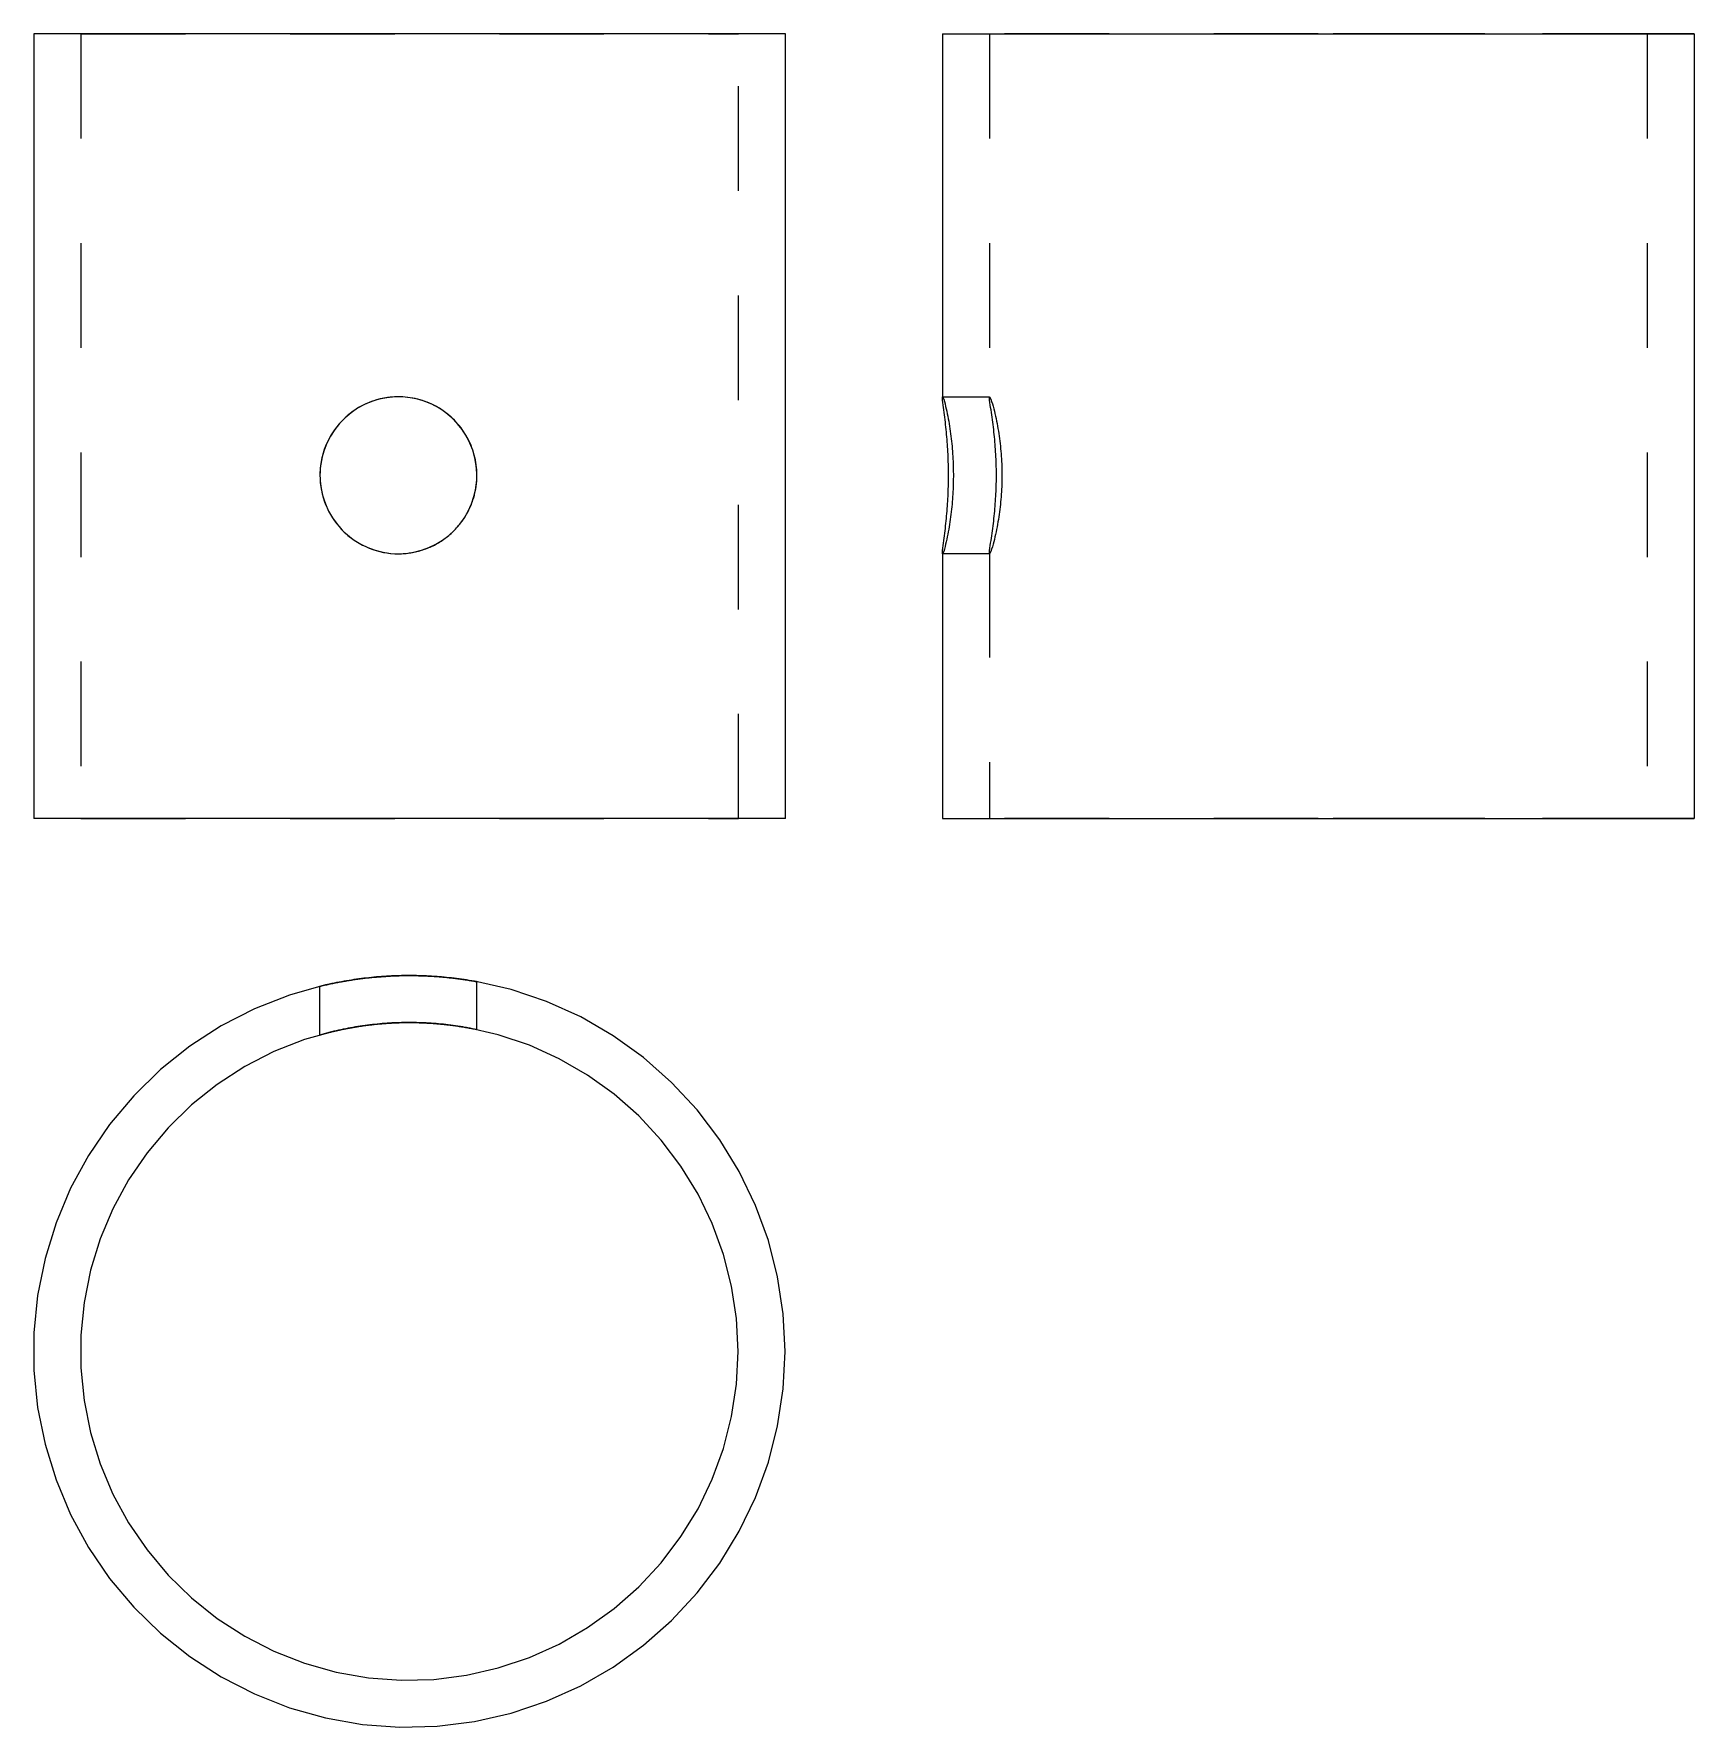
# Model space of a CAD drawing. Extents: x 0 to 1.59, y 0 to 1.62.
import ezdxf

# ---------------------------------------------------------------- set-up
doc = ezdxf.new("R2010")
doc.units = 0
doc.linetypes.add('HIDDEN', pattern=[0.037501, 0.025013, -0.012488])
for name, color, linetype in [('FRONT', 7, 'CONTINUOUS'), ('FRONT_HID', 7, 'HIDDEN'), ('LEFT', 7, 'CONTINUOUS'), ('LEFT_HID', 7, 'HIDDEN'), ('TOP', 7, 'CONTINUOUS'), ('TOP_HID', 7, 'HIDDEN')]:
    doc.layers.add(name, color=color, linetype=linetype)

msp = doc.modelspace()

# ---------------------------------------------------------------- linework, layer by layer
at = {"layer": 'FRONT'}
for p, q in [((0.718421, 1.618309), (0, 1.618309)), ((0, 1.618309), (0, 0.868309)), ((0.718421, 0.868309), (0.718421, 1.618309)), ((0.315896, 1.264007), (0.30933, 1.260431)), ((0.322786, 1.266911), (0.315896, 1.264007)), ((0.329931, 1.269115), (0.322786, 1.266911)), ((0.337259, 1.270597), (0.329931, 1.269115)), ((0.344699, 1.271341), (0.337259, 1.270597)), ((0.338037, 1.27071), (0.3379, 1.27069)), ((0.352176, 1.271341), (0.344699, 1.271341)), ((0.359616, 1.270597), (0.352176, 1.271341)), ((0.366944, 1.269115), (0.359616, 1.270597)), ((0.374089, 1.266911), (0.366944, 1.269115)), ((0.380979, 1.264007), (0.374089, 1.266911)), ((0.387545, 1.260431), (0.380979, 1.264007)), ((0.297425, 1.251413), (0.292204, 1.246061)), ((0.303152, 1.256219), (0.297425, 1.251413)), ((0.30933, 1.260431), (0.303152, 1.256219)), ((0.393723, 1.256219), (0.387545, 1.260431)), ((0.39945, 1.251413), (0.393723, 1.256219)), ((0.404671, 1.246061), (0.39945, 1.251413)), ((0.283486, 1.233934), (0.280075, 1.227281)), ((0.287542, 1.240215), (0.283486, 1.233934)), ((0.292204, 1.246061), (0.287542, 1.240215)), ((0.409333, 1.240215), (0.404671, 1.246061)), ((0.413389, 1.233934), (0.409333, 1.240215)), ((0.4168, 1.227281), (0.413389, 1.233934)), ((0.277343, 1.220321), (0.275318, 1.213123)), ((0.280075, 1.227281), (0.277343, 1.220321)), ((0.419532, 1.220321), (0.4168, 1.227281)), ((0.421557, 1.213123), (0.419532, 1.220321)), ((0.27402, 1.20576), (0.273461, 1.198304)), ((0.273461, 1.198304), (0.273647, 1.19083)), ((0.275318, 1.213123), (0.27402, 1.20576)), ((0.422855, 1.20576), (0.421557, 1.213123)), ((0.423414, 1.198304), (0.422855, 1.20576)), ((0.423228, 1.19083), (0.423414, 1.198304)), ((0.273647, 1.19083), (0.274577, 1.183411)), ((0.274577, 1.183411), (0.276241, 1.176121)), ((0.420634, 1.176121), (0.422298, 1.183411)), ((0.422298, 1.183411), (0.423228, 1.19083)), ((0.276241, 1.176121), (0.278622, 1.169034)), ((0.278622, 1.169034), (0.281697, 1.162219)), ((0.415178, 1.162219), (0.418253, 1.169034)), ((0.41635, 1.164609), (0.416969, 1.165965)), ((0.416969, 1.165965), (0.417561, 1.167333)), ((0.417561, 1.167333), (0.418126, 1.168712)), ((0.418126, 1.168712), (0.418663, 1.170102)), ((0.418253, 1.169034), (0.420634, 1.176121)), ((0.418663, 1.170102), (0.419172, 1.171502)), ((0.419172, 1.171502), (0.419653, 1.172912)), ((0.281697, 1.162219), (0.285436, 1.155743)), ((0.285436, 1.155743), (0.2898, 1.149673)), ((0.2898, 1.149673), (0.294747, 1.144067)), ((0.402128, 1.144067), (0.407075, 1.149673)), ((0.405968, 1.148317), (0.406913, 1.14947)), ((0.406913, 1.14947), (0.407834, 1.150641)), ((0.407075, 1.149673), (0.411439, 1.155743)), ((0.407834, 1.150641), (0.408732, 1.15183)), ((0.408732, 1.15183), (0.409607, 1.153037)), ((0.409607, 1.153037), (0.410457, 1.154261)), ((0.410457, 1.154261), (0.411282, 1.155501)), ((0.411282, 1.155501), (0.412083, 1.156758)), ((0.411439, 1.155743), (0.415178, 1.162219)), ((0.412083, 1.156758), (0.412859, 1.15803)), ((0.412859, 1.15803), (0.413609, 1.159318)), ((0.413609, 1.159318), (0.414334, 1.16062)), ((0.414334, 1.16062), (0.415032, 1.161936)), ((0.415032, 1.161936), (0.415705, 1.163266)), ((0.415705, 1.163266), (0.41635, 1.164609)), ((0.294747, 1.144067), (0.300228, 1.138981)), ((0.300228, 1.138981), (0.306189, 1.134467)), ((0.306189, 1.134467), (0.312568, 1.130568)), ((0.384307, 1.130568), (0.390686, 1.134467)), ((0.388044, 1.132745), (0.389302, 1.133545)), ((0.389302, 1.133545), (0.390543, 1.134369)), ((0.390543, 1.134369), (0.391768, 1.135218)), ((0.390686, 1.134467), (0.396647, 1.138981)), ((0.391768, 1.135218), (0.392976, 1.136091)), ((0.392976, 1.136091), (0.394166, 1.136988)), ((0.394166, 1.136988), (0.395338, 1.137908)), ((0.395338, 1.137908), (0.396492, 1.138851)), ((0.396492, 1.138851), (0.397626, 1.139818)), ((0.396647, 1.138981), (0.402128, 1.144067)), ((0.397626, 1.139818), (0.398741, 1.140806)), ((0.398741, 1.140806), (0.399837, 1.141816)), ((0.399837, 1.141816), (0.400912, 1.142848)), ((0.400912, 1.142848), (0.401966, 1.143902)), ((0.401966, 1.143902), (0.402999, 1.144975)), ((0.402999, 1.144975), (0.404011, 1.14607)), ((0.404011, 1.14607), (0.405001, 1.147184)), ((0.405001, 1.147184), (0.405968, 1.148317)), ((0.312568, 1.130568), (0.319305, 1.127324)), ((0.319305, 1.127324), (0.326331, 1.124766)), ((0.326331, 1.124766), (0.333577, 1.122921)), ((0.333577, 1.122921), (0.34097, 1.121807)), ((0.34097, 1.121807), (0.348438, 1.121434)), ((0.348438, 1.121434), (0.355905, 1.121807)), ((0.348438, 1.121434), (0.349928, 1.121449)), ((0.349928, 1.121449), (0.351417, 1.121494)), ((0.351417, 1.121494), (0.352906, 1.121568)), ((0.352906, 1.121568), (0.354392, 1.121671)), ((0.354392, 1.121671), (0.355876, 1.121804)), ((0.355876, 1.121804), (0.357358, 1.121967)), ((0.355905, 1.121807), (0.363298, 1.122921)), ((0.357358, 1.121967), (0.358835, 1.122159)), ((0.358835, 1.122159), (0.360309, 1.12238)), ((0.360309, 1.12238), (0.361778, 1.12263)), ((0.361778, 1.12263), (0.363242, 1.12291)), ((0.363242, 1.12291), (0.3647, 1.123219)), ((0.363298, 1.122921), (0.370544, 1.124766)), ((0.3647, 1.123219), (0.366151, 1.123556)), ((0.366151, 1.123556), (0.367596, 1.123923)), ((0.367596, 1.123923), (0.369033, 1.124318)), ((0.369033, 1.124318), (0.370461, 1.124741)), ((0.370461, 1.124741), (0.371881, 1.125193)), ((0.370544, 1.124766), (0.37757, 1.127324)), ((0.371881, 1.125193), (0.373292, 1.125673)), ((0.373292, 1.125673), (0.374693, 1.12618)), ((0.374693, 1.12618), (0.376084, 1.126716)), ((0.376084, 1.126716), (0.377464, 1.127279)), ((0.377464, 1.127279), (0.378832, 1.127869)), ((0.37757, 1.127324), (0.384307, 1.130568)), ((0.378832, 1.127869), (0.380188, 1.128487)), ((0.380188, 1.128487), (0.381532, 1.129131)), ((0.381532, 1.129131), (0.382863, 1.129802)), ((0.382863, 1.129802), (0.38418, 1.130499)), ((0.38418, 1.130499), (0.385483, 1.131222)), ((0.385483, 1.131222), (0.386771, 1.131971)), ((0.386771, 1.131971), (0.388044, 1.132745)), ((0.718421, 0.868309), (0, 0.868309))]:
    msp.add_line(p, q, dxfattribs=at)
at = {"layer": 'FRONT_HID', "linetype": 'HIDDEN'}
for p, q in [((0.67352, 1.618309), (0.044901, 1.618309)), ((0.044901, 1.618309), (0.67352, 1.618309)), ((0.044901, 1.618309), (0.044901, 0.868309)), ((0.67352, 0.868309), (0.67352, 1.618309)), ((0.314179, 1.263153), (0.311042, 1.261446)), ((0.317395, 1.264708), (0.314179, 1.263153)), ((0.320681, 1.266109), (0.317395, 1.264708)), ((0.324029, 1.267352), (0.320681, 1.266109)), ((0.327433, 1.268433), (0.324029, 1.267352)), ((0.330885, 1.269352), (0.327433, 1.268433)), ((0.334377, 1.270105), (0.330885, 1.269352)), ((0.3379, 1.27069), (0.334377, 1.270105)), ((0.340435, 1.271006), (0.338037, 1.27071)), ((0.34284, 1.271225), (0.340435, 1.271006)), ((0.345251, 1.271367), (0.34284, 1.271225)), ((0.347665, 1.27143), (0.345251, 1.271367)), ((0.350081, 1.271416), (0.347665, 1.27143)), ((0.352494, 1.271325), (0.350081, 1.271416)), ((0.354903, 1.271155), (0.352494, 1.271325)), ((0.357306, 1.270908), (0.354903, 1.271155)), ((0.3597, 1.270584), (0.357306, 1.270908)), ((0.362081, 1.270183), (0.3597, 1.270584)), ((0.364449, 1.269705), (0.362081, 1.270183)), ((0.3668, 1.269152), (0.364449, 1.269705)), ((0.369132, 1.268523), (0.3668, 1.269152)), ((0.371442, 1.267819), (0.369132, 1.268523)), ((0.373729, 1.267041), (0.371442, 1.267819)), ((0.375989, 1.26619), (0.373729, 1.267041)), ((0.378221, 1.265267), (0.375989, 1.26619)), ((0.380422, 1.264272), (0.378221, 1.265267)), ((0.38259, 1.263207), (0.380422, 1.264272)), ((0.384722, 1.262073), (0.38259, 1.263207)), ((0.294231, 1.248268), (0.291825, 1.245628)), ((0.296761, 1.25079), (0.294231, 1.248268)), ((0.299407, 1.253189), (0.296761, 1.25079)), ((0.302165, 1.255459), (0.299407, 1.253189)), ((0.305028, 1.257595), (0.302165, 1.255459)), ((0.307989, 1.259592), (0.305028, 1.257595)), ((0.311042, 1.261446), (0.307989, 1.259592)), ((0.386817, 1.260871), (0.384722, 1.262073)), ((0.388872, 1.259601), (0.386817, 1.260871)), ((0.390885, 1.258267), (0.388872, 1.259601)), ((0.392854, 1.256868), (0.390885, 1.258267)), ((0.394777, 1.255406), (0.392854, 1.256868)), ((0.396651, 1.253884), (0.394777, 1.255406)), ((0.398476, 1.252301), (0.396651, 1.253884)), ((0.400249, 1.250661), (0.398476, 1.252301)), ((0.401968, 1.248965), (0.400249, 1.250661)), ((0.403632, 1.247214), (0.401968, 1.248965)), ((0.405239, 1.24541), (0.403632, 1.247214)), ((0.281818, 1.230885), (0.280253, 1.227674)), ((0.283534, 1.234018), (0.281818, 1.230885)), ((0.285397, 1.237065), (0.283534, 1.234018)), ((0.287403, 1.240021), (0.285397, 1.237065)), ((0.289547, 1.242877), (0.287403, 1.240021)), ((0.291825, 1.245628), (0.289547, 1.242877)), ((0.406786, 1.243556), (0.405239, 1.24541)), ((0.408273, 1.241653), (0.406786, 1.243556)), ((0.409698, 1.239703), (0.408273, 1.241653)), ((0.41106, 1.237708), (0.409698, 1.239703)), ((0.412356, 1.23567), (0.41106, 1.237708)), ((0.413586, 1.233591), (0.412356, 1.23567)), ((0.414749, 1.231474), (0.413586, 1.233591)), ((0.415843, 1.229321), (0.414749, 1.231474)), ((0.275571, 1.214197), (0.274808, 1.210708)), ((0.2765, 1.217646), (0.275571, 1.214197)), ((0.277591, 1.221047), (0.2765, 1.217646)), ((0.278843, 1.224392), (0.277591, 1.221047)), ((0.280253, 1.227674), (0.278843, 1.224392)), ((0.416867, 1.227133), (0.415843, 1.229321)), ((0.41782, 1.224914), (0.416867, 1.227133)), ((0.418701, 1.222665), (0.41782, 1.224914)), ((0.419509, 1.220389), (0.418701, 1.222665)), ((0.420244, 1.218088), (0.419509, 1.220389)), ((0.420904, 1.215765), (0.420244, 1.218088)), ((0.421488, 1.213422), (0.420904, 1.215765)), ((0.273526, 1.200077), (0.273438, 1.196507)), ((0.273784, 1.20364), (0.273526, 1.200077)), ((0.274212, 1.207186), (0.273784, 1.20364)), ((0.274808, 1.210708), (0.274212, 1.207186)), ((0.421998, 1.21106), (0.421488, 1.213422)), ((0.42243, 1.208684), (0.421998, 1.21106)), ((0.422786, 1.206295), (0.42243, 1.208684)), ((0.423065, 1.203896), (0.422786, 1.206295)), ((0.423267, 1.201489), (0.423065, 1.203896)), ((0.423391, 1.199077), (0.423267, 1.201489)), ((0.423437, 1.196663), (0.423391, 1.199077)), ((0.273438, 1.196507), (0.273519, 1.192936)), ((0.273519, 1.192936), (0.273771, 1.189373)), ((0.273771, 1.189373), (0.274192, 1.185826)), ((0.274192, 1.185826), (0.274781, 1.182303)), ((0.274781, 1.182303), (0.275537, 1.178812)), ((0.42159, 1.179892), (0.422085, 1.182256)), ((0.422085, 1.182256), (0.422503, 1.184635)), ((0.422503, 1.184635), (0.422845, 1.187026)), ((0.422845, 1.187026), (0.423109, 1.189427)), ((0.423109, 1.189427), (0.423296, 1.191835)), ((0.423296, 1.191835), (0.423406, 1.194247)), ((0.423406, 1.194247), (0.423437, 1.196663)), ((0.275537, 1.178812), (0.276459, 1.175361)), ((0.276459, 1.175361), (0.277544, 1.171958)), ((0.277544, 1.171958), (0.27879, 1.16861)), ((0.27879, 1.16861), (0.280193, 1.165326)), ((0.280193, 1.165326), (0.281752, 1.162112)), ((0.419653, 1.172912), (0.420374, 1.175218)), ((0.420374, 1.175218), (0.42102, 1.177545)), ((0.42102, 1.177545), (0.42159, 1.179892)), ((0.281752, 1.162112), (0.283462, 1.158976)), ((0.283462, 1.158976), (0.285319, 1.155925)), ((0.285319, 1.155925), (0.287319, 1.152966)), ((0.287319, 1.152966), (0.289458, 1.150105)), ((0.289458, 1.150105), (0.291731, 1.14735)), ((0.291731, 1.14735), (0.294132, 1.144705)), ((0.294132, 1.144705), (0.296656, 1.142179)), ((0.296656, 1.142179), (0.299298, 1.139775)), ((0.299298, 1.139775), (0.302052, 1.137499)), ((0.302052, 1.137499), (0.30491, 1.135358)), ((0.30491, 1.135358), (0.307867, 1.133355)), ((0.307867, 1.133355), (0.310917, 1.131495)), ((0.310917, 1.131495), (0.314051, 1.129782)), ((0.314051, 1.129782), (0.317263, 1.12822)), ((0.317263, 1.12822), (0.320547, 1.126813)), ((0.320547, 1.126813), (0.323893, 1.125564)), ((0.323893, 1.125564), (0.327295, 1.124476)), ((0.327295, 1.124476), (0.330745, 1.123551)), ((0.330745, 1.123551), (0.334235, 1.122791)), ((0.334235, 1.122791), (0.337757, 1.122199)), ((0.337757, 1.122199), (0.341304, 1.121774)), ((0.341304, 1.121774), (0.344867, 1.121519)), ((0.344867, 1.121519), (0.348438, 1.121434)), ((0.67352, 0.868309), (0.044901, 0.868309)), ((0.044901, 0.868309), (0.67352, 0.868309))]:
    msp.add_line(p, q, dxfattribs=at)
at = {"layer": 'LEFT'}
for p, q in [((0.868421, 1.618309), (1.586842, 1.618309)), ((0.868421, 1.618309), (0.868421, 1.270657)), ((1.586842, 1.618309), (1.586842, 0.868309)), ((0.868421, 1.270657), (0.868583, 1.271434)), ((0.86858, 1.268297), (0.868421, 1.270657)), ((0.868842, 1.265947), (0.86858, 1.268297)), ((0.868583, 1.271434), (0.869567, 1.269268)), ((0.869133, 1.263599), (0.868842, 1.265947)), ((0.869434, 1.261253), (0.869133, 1.263599)), ((0.869567, 1.269268), (0.87026, 1.266955)), ((0.87026, 1.266955), (0.870885, 1.264623)), ((0.870885, 1.264623), (0.871467, 1.26228)), ((0.869738, 1.258908), (0.869434, 1.261253)), ((0.870039, 1.256562), (0.869738, 1.258908)), ((0.870336, 1.254215), (0.870039, 1.256562)), ((0.870627, 1.251868), (0.870336, 1.254215)), ((0.870909, 1.249519), (0.870627, 1.251868)), ((0.871183, 1.24717), (0.870909, 1.249519)), ((0.871448, 1.244819), (0.871183, 1.24717)), ((0.871467, 1.26228), (0.872016, 1.259929)), ((0.872016, 1.259929), (0.872536, 1.257571)), ((0.872536, 1.257571), (0.873031, 1.255208)), ((0.873031, 1.255208), (0.873502, 1.25284)), ((0.873502, 1.25284), (0.873951, 1.250467)), ((0.873951, 1.250467), (0.874378, 1.248091)), ((0.874378, 1.248091), (0.874784, 1.245711)), ((0.871702, 1.242468), (0.871448, 1.244819)), ((0.871945, 1.240115), (0.871702, 1.242468)), ((0.872178, 1.237761), (0.871945, 1.240115)), ((0.872398, 1.235406), (0.872178, 1.237761)), ((0.872607, 1.23305), (0.872398, 1.235406)), ((0.872804, 1.230693), (0.872607, 1.23305)), ((0.872989, 1.228335), (0.872804, 1.230693)), ((0.874784, 1.245711), (0.87517, 1.243328)), ((0.87517, 1.243328), (0.875536, 1.240941)), ((0.875536, 1.240941), (0.875882, 1.238551)), ((0.875882, 1.238551), (0.876208, 1.236159)), ((0.876208, 1.236159), (0.876515, 1.233764)), ((0.876515, 1.233764), (0.876802, 1.231367)), ((0.876802, 1.231367), (0.87707, 1.228967)), ((0.873161, 1.225976), (0.872989, 1.228335)), ((0.873321, 1.223616), (0.873161, 1.225976)), ((0.873468, 1.221255), (0.873321, 1.223616)), ((0.873601, 1.218894), (0.873468, 1.221255)), ((0.873722, 1.216532), (0.873601, 1.218894)), ((0.87383, 1.214169), (0.873722, 1.216532)), ((0.873924, 1.211805), (0.87383, 1.214169)), ((0.87707, 1.228967), (0.877319, 1.226566)), ((0.877319, 1.226566), (0.877548, 1.224162)), ((0.877548, 1.224162), (0.877758, 1.221757)), ((0.877758, 1.221757), (0.877949, 1.21935)), ((0.877949, 1.21935), (0.878121, 1.216942)), ((0.878121, 1.216942), (0.878274, 1.214532)), ((0.878274, 1.214532), (0.878408, 1.212121)), ((0.874005, 1.209441), (0.873924, 1.211805)), ((0.874073, 1.207077), (0.874005, 1.209441)), ((0.874127, 1.204712), (0.874073, 1.207077)), ((0.874167, 1.202347), (0.874127, 1.204712)), ((0.874194, 1.199982), (0.874167, 1.202347)), ((0.874208, 1.197617), (0.874194, 1.199982)), ((0.874208, 1.195252), (0.874208, 1.197617)), ((0.878408, 1.212121), (0.878523, 1.20971)), ((0.878523, 1.20971), (0.878618, 1.207297)), ((0.878618, 1.207297), (0.878695, 1.204884)), ((0.878695, 1.204884), (0.878752, 1.20247)), ((0.878752, 1.20247), (0.87879, 1.200056)), ((0.87879, 1.200056), (0.878809, 1.197642)), ((0.878809, 1.197642), (0.878809, 1.195227)), ((0.873924, 1.181063), (0.874005, 1.183427)), ((0.874005, 1.183427), (0.874073, 1.185792)), ((0.874073, 1.185792), (0.874127, 1.188156)), ((0.874127, 1.188156), (0.874167, 1.190521)), ((0.874167, 1.190521), (0.874194, 1.192886)), ((0.874194, 1.192886), (0.874208, 1.195252)), ((0.878523, 1.183159), (0.878408, 1.180747)), ((0.878618, 1.185572), (0.878523, 1.183159)), ((0.878695, 1.187985), (0.878618, 1.185572)), ((0.878752, 1.190399), (0.878695, 1.187985)), ((0.87879, 1.192813), (0.878752, 1.190399)), ((0.878809, 1.195227), (0.87879, 1.192813)), ((0.872989, 1.164534), (0.873161, 1.166893)), ((0.873161, 1.166893), (0.873321, 1.169253)), ((0.873321, 1.169253), (0.873468, 1.171613)), ((0.873468, 1.171613), (0.873601, 1.173975)), ((0.873601, 1.173975), (0.873722, 1.176337)), ((0.873722, 1.176337), (0.87383, 1.1787)), ((0.87383, 1.1787), (0.873924, 1.181063)), ((0.877319, 1.166303), (0.87707, 1.163901)), ((0.877548, 1.168707), (0.877319, 1.166303)), ((0.877758, 1.171112), (0.877548, 1.168707)), ((0.877949, 1.173519), (0.877758, 1.171112)), ((0.878121, 1.175927), (0.877949, 1.173519)), ((0.878274, 1.178337), (0.878121, 1.175927)), ((0.878408, 1.180747), (0.878274, 1.178337)), ((0.871448, 1.148049), (0.871702, 1.150401)), ((0.871702, 1.150401), (0.871945, 1.152754)), ((0.871945, 1.152754), (0.872178, 1.155108)), ((0.872178, 1.155108), (0.872398, 1.157463)), ((0.872398, 1.157463), (0.872607, 1.159819)), ((0.872607, 1.159819), (0.872804, 1.162176)), ((0.872804, 1.162176), (0.872989, 1.164534)), ((0.87517, 1.149541), (0.874784, 1.147158)), ((0.875536, 1.151928), (0.87517, 1.149541)), ((0.875882, 1.154317), (0.875536, 1.151928)), ((0.876208, 1.15671), (0.875882, 1.154317)), ((0.876515, 1.159105), (0.876208, 1.15671)), ((0.876802, 1.161502), (0.876515, 1.159105)), ((0.87707, 1.163901), (0.876802, 1.161502)), ((0.869434, 1.131615), (0.869738, 1.133961)), ((0.869738, 1.133961), (0.870039, 1.136307)), ((0.870039, 1.136307), (0.870336, 1.138654)), ((0.870336, 1.138654), (0.870627, 1.141001)), ((0.870627, 1.141001), (0.870909, 1.143349)), ((0.870909, 1.143349), (0.871183, 1.145699)), ((0.871183, 1.145699), (0.871448, 1.148049)), ((0.872016, 1.13294), (0.871467, 1.130589)), ((0.872536, 1.135298), (0.872016, 1.13294)), ((0.873031, 1.137661), (0.872536, 1.135298)), ((0.873502, 1.140029), (0.873031, 1.137661)), ((0.873951, 1.142401), (0.873502, 1.140029)), ((0.874378, 1.144778), (0.873951, 1.142401)), ((0.874784, 1.147158), (0.874378, 1.144778)), ((0.868421, 1.122212), (0.86858, 1.124571)), ((0.868583, 1.121434), (0.868421, 1.122212)), ((0.868421, 1.122212), (0.868421, 0.868309)), ((0.86858, 1.124571), (0.868842, 1.126922)), ((0.869567, 1.123601), (0.868583, 1.121434)), ((0.868842, 1.126922), (0.869133, 1.129269)), ((0.869133, 1.129269), (0.869434, 1.131615)), ((0.87026, 1.125913), (0.869567, 1.123601)), ((0.870885, 1.128246), (0.87026, 1.125913)), ((0.871467, 1.130589), (0.870885, 1.128246)), ((0.868421, 0.868309), (1.586842, 0.868309))]:
    msp.add_line(p, q, dxfattribs=at)
at = {"layer": 'LEFT_HID', "linetype": 'HIDDEN'}
for p, q in [((1.227632, 1.618309), (0.868421, 1.618309)), ((1.227632, 1.618309), (0.913322, 1.618309)), ((0.913322, 1.618309), (1.541941, 1.618309)), ((0.913322, 1.618309), (0.913322, 1.270657)), ((1.586842, 1.618309), (1.227632, 1.618309)), ((1.541941, 1.618309), (1.227632, 1.618309)), ((1.541941, 1.618309), (1.541941, 0.868309)), ((0.868583, 1.271434), (0.913507, 1.271434)), ((0.913322, 1.270657), (0.913507, 1.271434)), ((0.913504, 1.268297), (0.913322, 1.270657)), ((0.913804, 1.265947), (0.913504, 1.268297)), ((0.913507, 1.271434), (0.914613, 1.269321)), ((0.914136, 1.263603), (0.913804, 1.265947)), ((0.914479, 1.26126), (0.914136, 1.263603)), ((0.914613, 1.269321), (0.915402, 1.267028)), ((0.915402, 1.267028), (0.916116, 1.264711)), ((0.916116, 1.264711), (0.916781, 1.26238)), ((0.916781, 1.26238), (0.917409, 1.260038)), ((0.914826, 1.258917), (0.914479, 1.26126)), ((0.915171, 1.256574), (0.914826, 1.258917)), ((0.915511, 1.254231), (0.915171, 1.256574)), ((0.915843, 1.251886), (0.915511, 1.254231)), ((0.916166, 1.24954), (0.915843, 1.251886)), ((0.91648, 1.247193), (0.916166, 1.24954)), ((0.916783, 1.244844), (0.91648, 1.247193)), ((0.917409, 1.260038), (0.918005, 1.257688)), ((0.918005, 1.257688), (0.918573, 1.255331)), ((0.918573, 1.255331), (0.919114, 1.252967)), ((0.919114, 1.252967), (0.91963, 1.250598)), ((0.91963, 1.250598), (0.920121, 1.248224)), ((0.920121, 1.248224), (0.920589, 1.245845)), ((0.917074, 1.242494), (0.916783, 1.244844)), ((0.917353, 1.240142), (0.917074, 1.242494)), ((0.917619, 1.237789), (0.917353, 1.240142)), ((0.917873, 1.235435), (0.917619, 1.237789)), ((0.918113, 1.233079), (0.917873, 1.235435)), ((0.918339, 1.230722), (0.918113, 1.233079)), ((0.918551, 1.228363), (0.918339, 1.230722)), ((0.920589, 1.245845), (0.921034, 1.243462)), ((0.921034, 1.243462), (0.921456, 1.241074)), ((0.921456, 1.241074), (0.921856, 1.238683)), ((0.921856, 1.238683), (0.922233, 1.236288)), ((0.922233, 1.236288), (0.922587, 1.233889)), ((0.922587, 1.233889), (0.92292, 1.231487)), ((0.92292, 1.231487), (0.92323, 1.229083)), ((0.918749, 1.226003), (0.918551, 1.228363)), ((0.918932, 1.223642), (0.918749, 1.226003)), ((0.919101, 1.22128), (0.918932, 1.223642)), ((0.919255, 1.218917), (0.919101, 1.22128)), ((0.919394, 1.216553), (0.919255, 1.218917)), ((0.919517, 1.214188), (0.919394, 1.216553)), ((0.919626, 1.211822), (0.919517, 1.214188)), ((0.92323, 1.229083), (0.923518, 1.226675)), ((0.923518, 1.226675), (0.923784, 1.224265)), ((0.923784, 1.224265), (0.924028, 1.221853)), ((0.924028, 1.221853), (0.92425, 1.219439)), ((0.92425, 1.219439), (0.92445, 1.217022)), ((0.92445, 1.217022), (0.924627, 1.214604)), ((0.924627, 1.214604), (0.924783, 1.212185)), ((0.919719, 1.209456), (0.919626, 1.211822)), ((0.919797, 1.207089), (0.919719, 1.209456)), ((0.919859, 1.204722), (0.919797, 1.207089)), ((0.919906, 1.202354), (0.919859, 1.204722)), ((0.919937, 1.199987), (0.919906, 1.202354)), ((0.919953, 1.197618), (0.919937, 1.199987)), ((0.919953, 1.19525), (0.919953, 1.197618)), ((0.924783, 1.212185), (0.924916, 1.209764)), ((0.924916, 1.209764), (0.925027, 1.207342)), ((0.925027, 1.207342), (0.925116, 1.204919)), ((0.925116, 1.204919), (0.925183, 1.202495)), ((0.925183, 1.202495), (0.925227, 1.200071)), ((0.925227, 1.200071), (0.925249, 1.197647)), ((0.925249, 1.197647), (0.925249, 1.195222)), ((0.919626, 1.181046), (0.919719, 1.183413)), ((0.919719, 1.183413), (0.919797, 1.185779)), ((0.919797, 1.185779), (0.919859, 1.188147)), ((0.919859, 1.188147), (0.919906, 1.190514)), ((0.919906, 1.190514), (0.919937, 1.192882)), ((0.919937, 1.192882), (0.919953, 1.19525)), ((0.924916, 1.183105), (0.924783, 1.180684)), ((0.925027, 1.185527), (0.924916, 1.183105)), ((0.925116, 1.18795), (0.925027, 1.185527)), ((0.925183, 1.190373), (0.925116, 1.18795)), ((0.925227, 1.192798), (0.925183, 1.190373)), ((0.925249, 1.195222), (0.925227, 1.192798)), ((0.918551, 1.164506), (0.918749, 1.166866)), ((0.918749, 1.166866), (0.918932, 1.169227)), ((0.918932, 1.169227), (0.919101, 1.171589)), ((0.919101, 1.171589), (0.919255, 1.173952)), ((0.919255, 1.173952), (0.919394, 1.176316)), ((0.919394, 1.176316), (0.919517, 1.178681)), ((0.919517, 1.178681), (0.919626, 1.181046)), ((0.923518, 1.166193), (0.92323, 1.163786)), ((0.923784, 1.168603), (0.923518, 1.166193)), ((0.924028, 1.171016), (0.923784, 1.168603)), ((0.92425, 1.17343), (0.924028, 1.171016)), ((0.92445, 1.175846), (0.92425, 1.17343)), ((0.924627, 1.178264), (0.92445, 1.175846)), ((0.924783, 1.180684), (0.924627, 1.178264)), ((0.916783, 1.148025), (0.917074, 1.150375)), ((0.917074, 1.150375), (0.917353, 1.152726)), ((0.917353, 1.152726), (0.917619, 1.155079)), ((0.917619, 1.155079), (0.917873, 1.157434)), ((0.917873, 1.157434), (0.918113, 1.15979)), ((0.918113, 1.15979), (0.918339, 1.162147)), ((0.918339, 1.162147), (0.918551, 1.164506)), ((0.921034, 1.149407), (0.920589, 1.147024)), ((0.921456, 1.151795), (0.921034, 1.149407)), ((0.921856, 1.154186), (0.921456, 1.151795)), ((0.922233, 1.156581), (0.921856, 1.154186)), ((0.922587, 1.15898), (0.922233, 1.156581)), ((0.92292, 1.161381), (0.922587, 1.15898)), ((0.92323, 1.163786), (0.92292, 1.161381)), ((0.914479, 1.131609), (0.914826, 1.133952)), ((0.914826, 1.133952), (0.915171, 1.136294)), ((0.915171, 1.136294), (0.915511, 1.138638)), ((0.915511, 1.138638), (0.915843, 1.140983)), ((0.915843, 1.140983), (0.916166, 1.143329)), ((0.916166, 1.143329), (0.91648, 1.145676)), ((0.91648, 1.145676), (0.916783, 1.148025)), ((0.917409, 1.132831), (0.916781, 1.130489)), ((0.918005, 1.135181), (0.917409, 1.132831)), ((0.918573, 1.137538), (0.918005, 1.135181)), ((0.919114, 1.139902), (0.918573, 1.137538)), ((0.91963, 1.142271), (0.919114, 1.139902)), ((0.920121, 1.144645), (0.91963, 1.142271)), ((0.920589, 1.147024), (0.920121, 1.144645)), ((0.913507, 1.121434), (0.868583, 1.121434)), ((0.913322, 1.122212), (0.913504, 1.124572)), ((0.913507, 1.121434), (0.913322, 1.122212)), ((0.913322, 1.122212), (0.913322, 0.868309)), ((0.913504, 1.124572), (0.913804, 1.126921)), ((0.914613, 1.123548), (0.913507, 1.121434)), ((0.913804, 1.126921), (0.914136, 1.129266)), ((0.914136, 1.129266), (0.914479, 1.131609)), ((0.915402, 1.12584), (0.914613, 1.123548)), ((0.916116, 1.128158), (0.915402, 1.12584)), ((0.916781, 1.130489), (0.916116, 1.128158)), ((1.227632, 0.868309), (0.868421, 0.868309)), ((1.227632, 0.868309), (0.913322, 0.868309)), ((0.913322, 0.868309), (1.541941, 0.868309)), ((1.586842, 0.868309), (1.227632, 0.868309)), ((1.541941, 0.868309), (1.227632, 0.868309))]:
    msp.add_line(p, q, dxfattribs=at)
at = {"layer": 'TOP'}
for p, q in [((0.314098, 0.715522), (0.278832, 0.709303)), ((0.294106, 0.712442), (0.291747, 0.712002)), ((0.296468, 0.712866), (0.294106, 0.712442)), ((0.298833, 0.713275), (0.296468, 0.712866)), ((0.3012, 0.713667), (0.298833, 0.713275)), ((0.30357, 0.714044), (0.3012, 0.713667)), ((0.305943, 0.714405), (0.30357, 0.714044)), ((0.308318, 0.71475), (0.305943, 0.714405)), ((0.310695, 0.715079), (0.308318, 0.71475)), ((0.313074, 0.715392), (0.310695, 0.715079)), ((0.315455, 0.715689), (0.313074, 0.715392)), ((0.349809, 0.718198), (0.314098, 0.715522)), ((0.317838, 0.71597), (0.315455, 0.715689)), ((0.320223, 0.716236), (0.317838, 0.71597)), ((0.32261, 0.716485), (0.320223, 0.716236)), ((0.324999, 0.716719), (0.32261, 0.716485)), ((0.327388, 0.716937), (0.324999, 0.716719)), ((0.32978, 0.717138), (0.327388, 0.716937)), ((0.332172, 0.717324), (0.32978, 0.717138)), ((0.334566, 0.717493), (0.332172, 0.717324)), ((0.336961, 0.717647), (0.334566, 0.717493)), ((0.339357, 0.717785), (0.336961, 0.717647)), ((0.341753, 0.717906), (0.339357, 0.717785)), ((0.344151, 0.718012), (0.341753, 0.717906)), ((0.346549, 0.718102), (0.344151, 0.718012)), ((0.348947, 0.718175), (0.346549, 0.718102)), ((0.351346, 0.718233), (0.348947, 0.718175)), ((0.385608, 0.717305), (0.349809, 0.718198)), ((0.353746, 0.718274), (0.351346, 0.718233)), ((0.356145, 0.7183), (0.353746, 0.718274)), ((0.358545, 0.718309), (0.356145, 0.7183)), ((0.360945, 0.718303), (0.358545, 0.718309)), ((0.363344, 0.71828), (0.360945, 0.718303)), ((0.365744, 0.718242), (0.363344, 0.71828)), ((0.368143, 0.718187), (0.365744, 0.718242)), ((0.370542, 0.718116), (0.368143, 0.718187)), ((0.37294, 0.71803), (0.370542, 0.718116)), ((0.375337, 0.717927), (0.37294, 0.71803)), ((0.377734, 0.717808), (0.375337, 0.717927)), ((0.38013, 0.717673), (0.377734, 0.717808)), ((0.382525, 0.717523), (0.38013, 0.717673)), ((0.384919, 0.717356), (0.382525, 0.717523)), ((0.387312, 0.717173), (0.384919, 0.717356)), ((0.42114, 0.712852), (0.385608, 0.717305)), ((0.389703, 0.716974), (0.387312, 0.717173)), ((0.392094, 0.71676), (0.389703, 0.716974)), ((0.394482, 0.716529), (0.392094, 0.71676)), ((0.396869, 0.716283), (0.394482, 0.716529)), ((0.399255, 0.71602), (0.396869, 0.716283)), ((0.401638, 0.715742), (0.399255, 0.71602)), ((0.40402, 0.715447), (0.401638, 0.715742)), ((0.406399, 0.715137), (0.40402, 0.715447)), ((0.408777, 0.714811), (0.406399, 0.715137)), ((0.411152, 0.714469), (0.408777, 0.714811)), ((0.413525, 0.714111), (0.411152, 0.714469)), ((0.415895, 0.713737), (0.413525, 0.714111)), ((0.418263, 0.713347), (0.415895, 0.713737)), ((0.420628, 0.712942), (0.418263, 0.713347)), ((0.422991, 0.712521), (0.420628, 0.712942)), ((0.456053, 0.704884), (0.42114, 0.712852)), ((0.24436, 0.699604), (0.211025, 0.686521)), ((0.278832, 0.709303), (0.24436, 0.699604)), ((0.275323, 0.708484), (0.272991, 0.707919)), ((0.277659, 0.709033), (0.275323, 0.708484)), ((0.279999, 0.709567), (0.277659, 0.709033)), ((0.282342, 0.710086), (0.279999, 0.709567)), ((0.284688, 0.710589), (0.282342, 0.710086)), ((0.287038, 0.711076), (0.284688, 0.710589)), ((0.289391, 0.711547), (0.287038, 0.711076)), ((0.291747, 0.712002), (0.289391, 0.711547)), ((0.489998, 0.693479), (0.456053, 0.704884)), ((0.211025, 0.686521), (0.179159, 0.670184)), ((0.52264, 0.67875), (0.489998, 0.693479)), ((0.179159, 0.670184), (0.149077, 0.650756)), ((0.288824, 0.665528), (0.258661, 0.657041)), ((0.28205, 0.663903), (0.279779, 0.663322)), ((0.284326, 0.664466), (0.28205, 0.663903)), ((0.286606, 0.665013), (0.284326, 0.664466)), ((0.28889, 0.665543), (0.286606, 0.665013)), ((0.319682, 0.670969), (0.288824, 0.665528)), ((0.291177, 0.666055), (0.28889, 0.665543)), ((0.290948, 0.666005), (0.291557, 0.666139)), ((0.293469, 0.666551), (0.291177, 0.666055)), ((0.291557, 0.666139), (0.292166, 0.666272)), ((0.292166, 0.666272), (0.292776, 0.666403)), ((0.292776, 0.666403), (0.293386, 0.666533)), ((0.293386, 0.666533), (0.293997, 0.666663)), ((0.295764, 0.66703), (0.293469, 0.666551)), ((0.293997, 0.666663), (0.294607, 0.666791)), ((0.294607, 0.666791), (0.295218, 0.666917)), ((0.295218, 0.666917), (0.295829, 0.667043)), ((0.298063, 0.667491), (0.295764, 0.66703)), ((0.295829, 0.667043), (0.29644, 0.667167)), ((0.29644, 0.667167), (0.297052, 0.66729)), ((0.297052, 0.66729), (0.297664, 0.667412)), ((0.297664, 0.667412), (0.298276, 0.667533)), ((0.300365, 0.667935), (0.298063, 0.667491)), ((0.298276, 0.667533), (0.298888, 0.667652)), ((0.298888, 0.667652), (0.299501, 0.66777)), ((0.299501, 0.66777), (0.300113, 0.667887)), ((0.300113, 0.667887), (0.300726, 0.668003)), ((0.30267, 0.668362), (0.300365, 0.667935)), ((0.300726, 0.668003), (0.30134, 0.668118)), ((0.30134, 0.668118), (0.301953, 0.668231)), ((0.301953, 0.668231), (0.302567, 0.668343)), ((0.302567, 0.668343), (0.303181, 0.668454)), ((0.304979, 0.668772), (0.30267, 0.668362)), ((0.303181, 0.668454), (0.303795, 0.668564)), ((0.303795, 0.668564), (0.304409, 0.668672)), ((0.304409, 0.668672), (0.305024, 0.66878)), ((0.30729, 0.669165), (0.304979, 0.668772)), ((0.305024, 0.66878), (0.305638, 0.668886)), ((0.305638, 0.668886), (0.306253, 0.668991)), ((0.306253, 0.668991), (0.306868, 0.669094)), ((0.306868, 0.669094), (0.307484, 0.669197)), ((0.309605, 0.66954), (0.30729, 0.669165)), ((0.307484, 0.669197), (0.308099, 0.669298)), ((0.308099, 0.669298), (0.308715, 0.669398)), ((0.308715, 0.669398), (0.309331, 0.669496)), ((0.309331, 0.669496), (0.309947, 0.669594)), ((0.311922, 0.669898), (0.309605, 0.66954)), ((0.309947, 0.669594), (0.310564, 0.66969)), ((0.310564, 0.66969), (0.31118, 0.669785)), ((0.31118, 0.669785), (0.311797, 0.669879)), ((0.311797, 0.669879), (0.312414, 0.669972)), ((0.314241, 0.670239), (0.311922, 0.669898)), ((0.312414, 0.669972), (0.313031, 0.670063)), ((0.313031, 0.670063), (0.313648, 0.670153)), ((0.313648, 0.670153), (0.314266, 0.670242)), ((0.316563, 0.670562), (0.314241, 0.670239)), ((0.314266, 0.670242), (0.314883, 0.67033)), ((0.314883, 0.67033), (0.315501, 0.670416)), ((0.315501, 0.670416), (0.316119, 0.670502)), ((0.316119, 0.670502), (0.316737, 0.670586)), ((0.318888, 0.670868), (0.316563, 0.670562)), ((0.316737, 0.670586), (0.317356, 0.670668)), ((0.317356, 0.670668), (0.317974, 0.67075)), ((0.317974, 0.67075), (0.318593, 0.67083)), ((0.318593, 0.67083), (0.319212, 0.67091)), ((0.321214, 0.671157), (0.318888, 0.670868)), ((0.319212, 0.67091), (0.31983, 0.670987)), ((0.350928, 0.67331), (0.319682, 0.670969)), ((0.31983, 0.670987), (0.32045, 0.671064)), ((0.32045, 0.671064), (0.321069, 0.67114)), ((0.321069, 0.67114), (0.321688, 0.671214)), ((0.323543, 0.671428), (0.321214, 0.671157)), ((0.321688, 0.671214), (0.322308, 0.671287)), ((0.322308, 0.671287), (0.322927, 0.671358)), ((0.322927, 0.671358), (0.323547, 0.671429)), ((0.325874, 0.671683), (0.323543, 0.671428)), ((0.323547, 0.671429), (0.324167, 0.671498)), ((0.324167, 0.671498), (0.324787, 0.671566)), ((0.324787, 0.671566), (0.325408, 0.671633)), ((0.325408, 0.671633), (0.326028, 0.671699)), ((0.328207, 0.671919), (0.325874, 0.671683)), ((0.326028, 0.671699), (0.326648, 0.671763)), ((0.326648, 0.671763), (0.327269, 0.671826)), ((0.327269, 0.671826), (0.32789, 0.671888)), ((0.32789, 0.671888), (0.328511, 0.671949)), ((0.330541, 0.672138), (0.328207, 0.671919)), ((0.328511, 0.671949), (0.329132, 0.672008)), ((0.329132, 0.672008), (0.329753, 0.672066)), ((0.332877, 0.67234), (0.330541, 0.672138)), ((0.335214, 0.672525), (0.332877, 0.67234)), ((0.337553, 0.672692), (0.335214, 0.672525)), ((0.339892, 0.672841), (0.337553, 0.672692)), ((0.342233, 0.672973), (0.339892, 0.672841)), ((0.344575, 0.673088), (0.342233, 0.672973)), ((0.346917, 0.673185), (0.344575, 0.673088)), ((0.349261, 0.673264), (0.346917, 0.673185)), ((0.346988, 0.673187), (0.347991, 0.673223)), ((0.351604, 0.673327), (0.349261, 0.673264)), ((0.382252, 0.672529), (0.350928, 0.67331)), ((0.353948, 0.673371), (0.351604, 0.673327)), ((0.356293, 0.673398), (0.353948, 0.673371)), ((0.358637, 0.673408), (0.356293, 0.673398)), ((0.360982, 0.6734), (0.358637, 0.673408)), ((0.363326, 0.673375), (0.360982, 0.6734)), ((0.365671, 0.673332), (0.363326, 0.673375)), ((0.368014, 0.673272), (0.365671, 0.673332)), ((0.370358, 0.673194), (0.368014, 0.673272)), ((0.3727, 0.673099), (0.370358, 0.673194)), ((0.375042, 0.672986), (0.3727, 0.673099)), ((0.377383, 0.672856), (0.375042, 0.672986)), ((0.379723, 0.672709), (0.377383, 0.672856)), ((0.382062, 0.672543), (0.379723, 0.672709)), ((0.384399, 0.672361), (0.382062, 0.672543)), ((0.413343, 0.668633), (0.382252, 0.672529)), ((0.386735, 0.672161), (0.384399, 0.672361)), ((0.389069, 0.671944), (0.386735, 0.672161)), ((0.391402, 0.671709), (0.389069, 0.671944)), ((0.393733, 0.671457), (0.391402, 0.671709)), ((0.396062, 0.671187), (0.393733, 0.671457)), ((0.398389, 0.6709), (0.396062, 0.671187)), ((0.400714, 0.670596), (0.398389, 0.6709)), ((0.403036, 0.670274), (0.400714, 0.670596)), ((0.405356, 0.669936), (0.403036, 0.670274)), ((0.407673, 0.669579), (0.405356, 0.669936)), ((0.409988, 0.669206), (0.407673, 0.669579)), ((0.4123, 0.668815), (0.409988, 0.669206)), ((0.414609, 0.668407), (0.4123, 0.668815)), ((0.443892, 0.661661), (0.413343, 0.668633)), ((0.416914, 0.667982), (0.414609, 0.668407)), ((0.419217, 0.66754), (0.416914, 0.667982)), ((0.553652, 0.660845), (0.52264, 0.67875)), ((0.149077, 0.650756), (0.121079, 0.628428)), ((0.258661, 0.657041), (0.229493, 0.645594)), ((0.275249, 0.66211), (0.272991, 0.661478)), ((0.277511, 0.662724), (0.275249, 0.66211)), ((0.279779, 0.663322), (0.277511, 0.662724)), ((0.473594, 0.651681), (0.443892, 0.661661)), ((0.502155, 0.638794), (0.473594, 0.651681)), ((0.582728, 0.639941), (0.553652, 0.660845)), ((0.201609, 0.631299), (0.175288, 0.614298)), ((0.229493, 0.645594), (0.201609, 0.631299)), ((0.529291, 0.623127), (0.502155, 0.638794)), ((0.609578, 0.616246), (0.582728, 0.639941)), ((0.121079, 0.628428), (0.095444, 0.603424)), ((0.554733, 0.604836), (0.529291, 0.623127)), ((0.633935, 0.589995), (0.609578, 0.616246)), ((0.095444, 0.603424), (0.072426, 0.575992)), ((0.175288, 0.614298), (0.15079, 0.594762)), ((0.578226, 0.584102), (0.554733, 0.604836)), ((0.15079, 0.594762), (0.128359, 0.572883)), ((0.599539, 0.561133), (0.578226, 0.584102)), ((0.655558, 0.561449), (0.633935, 0.589995)), ((0.072426, 0.575992), (0.052253, 0.546404)), ((0.128359, 0.572883), (0.108218, 0.54888)), ((0.618458, 0.536156), (0.599539, 0.561133)), ((0.67423, 0.530893), (0.655558, 0.561449)), ((0.052253, 0.546404), (0.035126, 0.514954)), ((0.108218, 0.54888), (0.090567, 0.522991)), ((0.634797, 0.509419), (0.618458, 0.536156)), ((0.090567, 0.522991), (0.075581, 0.495473)), ((0.689768, 0.498629), (0.67423, 0.530893)), ((0.035126, 0.514954), (0.021217, 0.481956)), ((0.648392, 0.481188), (0.634797, 0.509419)), ((0.075581, 0.495473), (0.06341, 0.466599)), ((0.702016, 0.464978), (0.689768, 0.498629)), ((0.021217, 0.481956), (0.010661, 0.447737)), ((0.659109, 0.451743), (0.648392, 0.481188)), ((0.06341, 0.466599), (0.054174, 0.436657)), ((0.710852, 0.430275), (0.702016, 0.464978)), ((0.010661, 0.447737), (0.003566, 0.412636)), ((0.666841, 0.421378), (0.659109, 0.451743)), ((0.054174, 0.436657), (0.047965, 0.405944)), ((0.671511, 0.390394), (0.666841, 0.421378)), ((0.71619, 0.394865), (0.710852, 0.430275)), ((0.003566, 0.412636), (0, 0.377004)), ((0.047965, 0.405944), (0.044845, 0.374766)), ((0.673073, 0.359099), (0.671511, 0.390394)), ((0.717975, 0.359099), (0.71619, 0.394865)), ((0, 0.377004), (0, 0.341194)), ((0.044845, 0.374766), (0.044845, 0.343432)), ((0.671511, 0.327804), (0.673073, 0.359099)), ((0.71619, 0.323333), (0.717975, 0.359099)), ((0, 0.341194), (0.003566, 0.305561)), ((0.044845, 0.343432), (0.047965, 0.312254)), ((0.666841, 0.29682), (0.671511, 0.327804)), ((0.047965, 0.312254), (0.054174, 0.281541)), ((0.710852, 0.287923), (0.71619, 0.323333)), ((0.003566, 0.305561), (0.010661, 0.270461)), ((0.659109, 0.266455), (0.666841, 0.29682)), ((0.054174, 0.281541), (0.06341, 0.251599)), ((0.702016, 0.25322), (0.710852, 0.287923)), ((0.010661, 0.270461), (0.021217, 0.236242)), ((0.648392, 0.23701), (0.659109, 0.266455)), ((0.06341, 0.251599), (0.075581, 0.222725)), ((0.689768, 0.219569), (0.702016, 0.25322)), ((0.021217, 0.236242), (0.035126, 0.203243)), ((0.634797, 0.208779), (0.648392, 0.23701)), ((0.075581, 0.222725), (0.090567, 0.195207)), ((0.67423, 0.187305), (0.689768, 0.219569)), ((0.035126, 0.203243), (0.052253, 0.171794)), ((0.090567, 0.195207), (0.108218, 0.169318)), ((0.618458, 0.182042), (0.634797, 0.208779)), ((0.599539, 0.157065), (0.618458, 0.182042)), ((0.655558, 0.156748), (0.67423, 0.187305)), ((0.052253, 0.171794), (0.072426, 0.142206)), ((0.108218, 0.169318), (0.128359, 0.145314)), ((0.578226, 0.134095), (0.599539, 0.157065)), ((0.633935, 0.128203), (0.655558, 0.156748)), ((0.072426, 0.142206), (0.095444, 0.114774)), ((0.128359, 0.145314), (0.15079, 0.123436)), ((0.554733, 0.113362), (0.578226, 0.134095)), ((0.095444, 0.114774), (0.121079, 0.08977)), ((0.15079, 0.123436), (0.175288, 0.103899)), ((0.529291, 0.095071), (0.554733, 0.113362)), ((0.609578, 0.101952), (0.633935, 0.128203)), ((0.175288, 0.103899), (0.201609, 0.086899)), ((0.582728, 0.078257), (0.609578, 0.101952)), ((0.121079, 0.08977), (0.149077, 0.067442)), ((0.201609, 0.086899), (0.229493, 0.072604)), ((0.502155, 0.079404), (0.529291, 0.095071)), ((0.149077, 0.067442), (0.179159, 0.048013)), ((0.229493, 0.072604), (0.258661, 0.061157)), ((0.443892, 0.056537), (0.473594, 0.066517)), ((0.473594, 0.066517), (0.502155, 0.079404)), ((0.553652, 0.057353), (0.582728, 0.078257)), ((0.258661, 0.061157), (0.288824, 0.05267)), ((0.288824, 0.05267), (0.319682, 0.047229)), ((0.382252, 0.045669), (0.413343, 0.049565)), ((0.413343, 0.049565), (0.443892, 0.056537)), ((0.52264, 0.039448), (0.553652, 0.057353)), ((0.179159, 0.048013), (0.211025, 0.031676)), ((0.319682, 0.047229), (0.350928, 0.044887)), ((0.350928, 0.044887), (0.382252, 0.045669)), ((0.489998, 0.024719), (0.52264, 0.039448)), ((0.211025, 0.031676), (0.24436, 0.018593)), ((0.24436, 0.018593), (0.278832, 0.008895)), ((0.456053, 0.013314), (0.489998, 0.024719)), ((0.278832, 0.008895), (0.314098, 0.002676)), ((0.314098, 0.002676), (0.349809, 0)), ((0.349809, 0), (0.385608, 0.000893)), ((0.385608, 0.000893), (0.42114, 0.005346)), ((0.42114, 0.005346), (0.456053, 0.013314))]:
    msp.add_line(p, q, dxfattribs=at)
at = {"layer": 'TOP_HID', "linetype": 'HIDDEN'}
for p, q in [((0.291808, 0.712014), (0.292991, 0.712236)), ((0.292991, 0.712236), (0.294175, 0.712455)), ((0.294175, 0.712455), (0.295359, 0.712669)), ((0.295359, 0.712669), (0.296544, 0.71288)), ((0.296544, 0.71288), (0.29773, 0.713086)), ((0.29773, 0.713086), (0.298917, 0.713289)), ((0.298917, 0.713289), (0.300104, 0.713487)), ((0.300104, 0.713487), (0.301292, 0.713682)), ((0.301292, 0.713682), (0.30248, 0.713873)), ((0.30248, 0.713873), (0.30367, 0.714059)), ((0.30367, 0.714059), (0.304859, 0.714242)), ((0.304859, 0.714242), (0.30605, 0.71442)), ((0.30605, 0.71442), (0.307241, 0.714595)), ((0.307241, 0.714595), (0.308432, 0.714766)), ((0.308432, 0.714766), (0.309625, 0.714932)), ((0.309625, 0.714932), (0.310817, 0.715095)), ((0.310817, 0.715095), (0.31201, 0.715254)), ((0.31201, 0.715254), (0.313204, 0.715408)), ((0.313204, 0.715408), (0.314398, 0.715559)), ((0.314398, 0.715559), (0.315593, 0.715706)), ((0.315593, 0.715706), (0.316788, 0.715848)), ((0.316788, 0.715848), (0.317984, 0.715987)), ((0.317984, 0.715987), (0.31918, 0.716122)), ((0.31918, 0.716122), (0.320377, 0.716252)), ((0.320377, 0.716252), (0.321574, 0.716379)), ((0.321574, 0.716379), (0.322771, 0.716502)), ((0.322771, 0.716502), (0.323969, 0.71662)), ((0.323969, 0.71662), (0.325168, 0.716735)), ((0.325168, 0.716735), (0.326366, 0.716845)), ((0.326366, 0.716845), (0.327565, 0.716952)), ((0.327565, 0.716952), (0.328765, 0.717055)), ((0.328765, 0.717055), (0.329964, 0.717153)), ((0.329964, 0.717153), (0.331164, 0.717248)), ((0.331164, 0.717248), (0.332365, 0.717338)), ((0.332365, 0.717338), (0.333565, 0.717424)), ((0.333565, 0.717424), (0.334766, 0.717507)), ((0.334766, 0.717507), (0.335967, 0.717585)), ((0.335967, 0.717585), (0.337169, 0.71766)), ((0.337169, 0.71766), (0.33837, 0.71773)), ((0.33837, 0.71773), (0.339572, 0.717796)), ((0.339572, 0.717796), (0.340774, 0.717859)), ((0.340774, 0.717859), (0.341977, 0.717917)), ((0.341977, 0.717917), (0.343179, 0.717971)), ((0.343179, 0.717971), (0.344382, 0.718021)), ((0.344382, 0.718021), (0.345585, 0.718068)), ((0.345585, 0.718068), (0.346788, 0.71811)), ((0.346788, 0.71811), (0.347991, 0.718148)), ((0.347991, 0.718148), (0.349187, 0.718182)), ((0.349187, 0.718182), (0.350382, 0.718212)), ((0.350382, 0.718212), (0.351578, 0.718238)), ((0.351578, 0.718238), (0.352774, 0.718259)), ((0.352774, 0.718259), (0.35397, 0.718277)), ((0.35397, 0.718277), (0.355165, 0.718291)), ((0.355165, 0.718291), (0.356361, 0.718301)), ((0.356361, 0.718301), (0.357557, 0.718307)), ((0.357557, 0.718307), (0.358753, 0.718309)), ((0.358753, 0.718309), (0.359949, 0.718307)), ((0.359949, 0.718307), (0.361145, 0.718302)), ((0.361145, 0.718302), (0.362341, 0.718292)), ((0.362341, 0.718292), (0.363537, 0.718278)), ((0.363537, 0.718278), (0.364733, 0.71826)), ((0.364733, 0.71826), (0.365929, 0.718238)), ((0.365929, 0.718238), (0.367125, 0.718212)), ((0.367125, 0.718212), (0.36832, 0.718182)), ((0.36832, 0.718182), (0.369516, 0.718148)), ((0.369516, 0.718148), (0.370711, 0.718111)), ((0.370711, 0.718111), (0.371907, 0.718069)), ((0.371907, 0.718069), (0.373102, 0.718023)), ((0.373102, 0.718023), (0.374297, 0.717973)), ((0.374297, 0.717973), (0.375492, 0.71792)), ((0.375492, 0.71792), (0.376686, 0.717862)), ((0.376686, 0.717862), (0.377881, 0.7178)), ((0.377881, 0.7178), (0.379075, 0.717735)), ((0.379075, 0.717735), (0.380269, 0.717665)), ((0.380269, 0.717665), (0.381463, 0.717592)), ((0.381463, 0.717592), (0.382656, 0.717514)), ((0.382656, 0.717514), (0.383849, 0.717432)), ((0.383849, 0.717432), (0.385042, 0.717347)), ((0.385042, 0.717347), (0.386235, 0.717257)), ((0.386235, 0.717257), (0.387427, 0.717164)), ((0.387427, 0.717164), (0.388619, 0.717067)), ((0.388619, 0.717067), (0.389811, 0.716965)), ((0.389811, 0.716965), (0.391002, 0.71686)), ((0.391002, 0.71686), (0.392193, 0.71675)), ((0.392193, 0.71675), (0.393384, 0.716637)), ((0.393384, 0.716637), (0.394574, 0.71652)), ((0.394574, 0.71652), (0.395764, 0.716399)), ((0.395764, 0.716399), (0.396954, 0.716274)), ((0.396954, 0.716274), (0.398143, 0.716144)), ((0.398143, 0.716144), (0.399331, 0.716011)), ((0.399331, 0.716011), (0.400519, 0.715874)), ((0.400519, 0.715874), (0.401707, 0.715733)), ((0.401707, 0.715733), (0.402894, 0.715588)), ((0.402894, 0.715588), (0.404081, 0.715439)), ((0.404081, 0.715439), (0.405267, 0.715287)), ((0.405267, 0.715287), (0.406453, 0.71513)), ((0.406453, 0.71513), (0.407638, 0.714969)), ((0.407638, 0.714969), (0.408823, 0.714804)), ((0.408823, 0.714804), (0.410007, 0.714636)), ((0.410007, 0.714636), (0.41119, 0.714463)), ((0.41119, 0.714463), (0.412373, 0.714287)), ((0.412373, 0.714287), (0.413555, 0.714106)), ((0.413555, 0.714106), (0.414737, 0.713922)), ((0.414737, 0.713922), (0.415918, 0.713733)), ((0.415918, 0.713733), (0.417099, 0.713541)), ((0.417099, 0.713541), (0.418278, 0.713345)), ((0.418278, 0.713345), (0.419458, 0.713145)), ((0.419458, 0.713145), (0.420636, 0.712941)), ((0.420636, 0.712941), (0.421814, 0.712733)), ((0.421814, 0.712733), (0.422991, 0.712521)), ((0.422991, 0.712521), (0.422991, 0.666776)), ((0.272991, 0.707919), (0.27416, 0.708204)), ((0.272991, 0.707919), (0.272991, 0.661478)), ((0.27416, 0.708204), (0.275331, 0.708486)), ((0.275331, 0.708486), (0.276502, 0.708763)), ((0.276502, 0.708763), (0.277674, 0.709037)), ((0.277674, 0.709037), (0.278847, 0.709307)), ((0.278847, 0.709307), (0.280021, 0.709573)), ((0.280021, 0.709573), (0.281196, 0.709834)), ((0.281196, 0.709834), (0.282372, 0.710092)), ((0.282372, 0.710092), (0.283549, 0.710346)), ((0.283549, 0.710346), (0.284726, 0.710597)), ((0.284726, 0.710597), (0.285904, 0.710843)), ((0.285904, 0.710843), (0.287083, 0.711085)), ((0.287083, 0.711085), (0.288263, 0.711323)), ((0.288263, 0.711323), (0.289444, 0.711557)), ((0.289444, 0.711557), (0.290626, 0.711788)), ((0.290626, 0.711788), (0.291808, 0.712014)), ((0.280369, 0.663475), (0.280654, 0.663548)), ((0.280654, 0.663548), (0.280939, 0.663621)), ((0.280939, 0.663621), (0.281224, 0.663693)), ((0.281224, 0.663693), (0.281508, 0.663766)), ((0.281508, 0.663766), (0.281793, 0.663838)), ((0.281793, 0.663838), (0.282079, 0.66391)), ((0.282079, 0.66391), (0.282364, 0.663981)), ((0.282364, 0.663981), (0.282649, 0.664053)), ((0.282649, 0.664053), (0.282934, 0.664124)), ((0.282934, 0.664124), (0.283219, 0.664194)), ((0.283219, 0.664194), (0.283505, 0.664265)), ((0.283505, 0.664265), (0.28379, 0.664335)), ((0.28379, 0.664335), (0.284076, 0.664405)), ((0.284076, 0.664405), (0.284361, 0.664475)), ((0.284361, 0.664475), (0.284647, 0.664544)), ((0.284647, 0.664544), (0.284933, 0.664614)), ((0.284933, 0.664614), (0.285219, 0.664683)), ((0.285219, 0.664683), (0.285505, 0.664751)), ((0.285505, 0.664751), (0.28579, 0.66482)), ((0.28579, 0.66482), (0.286076, 0.664888)), ((0.286076, 0.664888), (0.286362, 0.664956)), ((0.286362, 0.664956), (0.286649, 0.665023)), ((0.286649, 0.665023), (0.286935, 0.66509)), ((0.286935, 0.66509), (0.287221, 0.665157)), ((0.287221, 0.665157), (0.287507, 0.665224)), ((0.287507, 0.665224), (0.287794, 0.665291)), ((0.287794, 0.665291), (0.28808, 0.665357)), ((0.28808, 0.665357), (0.288367, 0.665423)), ((0.288367, 0.665423), (0.288653, 0.665489)), ((0.288653, 0.665489), (0.28894, 0.665554)), ((0.28894, 0.665554), (0.289226, 0.665619)), ((0.289226, 0.665619), (0.289513, 0.665684)), ((0.289513, 0.665684), (0.2898, 0.665749)), ((0.2898, 0.665749), (0.290087, 0.665813)), ((0.290087, 0.665813), (0.290374, 0.665877)), ((0.290374, 0.665877), (0.290661, 0.665941)), ((0.290661, 0.665941), (0.290948, 0.666005)), ((0.329753, 0.672066), (0.330026, 0.672092)), ((0.330026, 0.672092), (0.330299, 0.672116)), ((0.330299, 0.672116), (0.330572, 0.672141)), ((0.330572, 0.672141), (0.330845, 0.672166)), ((0.330845, 0.672166), (0.331118, 0.67219)), ((0.331118, 0.67219), (0.331391, 0.672214)), ((0.331391, 0.672214), (0.331664, 0.672238)), ((0.331664, 0.672238), (0.331938, 0.672261)), ((0.331938, 0.672261), (0.332211, 0.672284)), ((0.332211, 0.672284), (0.332484, 0.672307)), ((0.332484, 0.672307), (0.332757, 0.67233)), ((0.332757, 0.67233), (0.33303, 0.672353)), ((0.33303, 0.672353), (0.333304, 0.672375)), ((0.333304, 0.672375), (0.333577, 0.672397)), ((0.333577, 0.672397), (0.33385, 0.672419)), ((0.33385, 0.672419), (0.334124, 0.672441)), ((0.334124, 0.672441), (0.334397, 0.672462)), ((0.334397, 0.672462), (0.33467, 0.672483)), ((0.33467, 0.672483), (0.334944, 0.672504)), ((0.334944, 0.672504), (0.335217, 0.672525)), ((0.335217, 0.672525), (0.335491, 0.672545)), ((0.335491, 0.672545), (0.335764, 0.672565)), ((0.335764, 0.672565), (0.336037, 0.672585)), ((0.336037, 0.672585), (0.336311, 0.672605)), ((0.336311, 0.672605), (0.336584, 0.672625)), ((0.336584, 0.672625), (0.336858, 0.672644)), ((0.336858, 0.672644), (0.337131, 0.672663)), ((0.337131, 0.672663), (0.337405, 0.672682)), ((0.337405, 0.672682), (0.337679, 0.6727)), ((0.337679, 0.6727), (0.337952, 0.672718)), ((0.337952, 0.672718), (0.338226, 0.672736)), ((0.338226, 0.672736), (0.338499, 0.672754)), ((0.338499, 0.672754), (0.338773, 0.672772)), ((0.338773, 0.672772), (0.339047, 0.672789)), ((0.339047, 0.672789), (0.33932, 0.672806)), ((0.33932, 0.672806), (0.339594, 0.672823)), ((0.339594, 0.672823), (0.339868, 0.67284)), ((0.339868, 0.67284), (0.340141, 0.672856)), ((0.340141, 0.672856), (0.340415, 0.672872)), ((0.340415, 0.672872), (0.340689, 0.672888)), ((0.340689, 0.672888), (0.340962, 0.672904)), ((0.340962, 0.672904), (0.341236, 0.672919)), ((0.341236, 0.672919), (0.34151, 0.672934)), ((0.34151, 0.672934), (0.341784, 0.672949)), ((0.341784, 0.672949), (0.342057, 0.672964)), ((0.342057, 0.672964), (0.342331, 0.672978)), ((0.342331, 0.672978), (0.342605, 0.672992)), ((0.342605, 0.672992), (0.342879, 0.673006)), ((0.342879, 0.673006), (0.343153, 0.67302)), ((0.343153, 0.67302), (0.343427, 0.673034)), ((0.343427, 0.673034), (0.3437, 0.673047)), ((0.3437, 0.673047), (0.343974, 0.67306)), ((0.343974, 0.67306), (0.344248, 0.673073)), ((0.344248, 0.673073), (0.344522, 0.673085)), ((0.344522, 0.673085), (0.344796, 0.673098)), ((0.344796, 0.673098), (0.34507, 0.67311)), ((0.34507, 0.67311), (0.345344, 0.673121)), ((0.345344, 0.673121), (0.345618, 0.673133)), ((0.345618, 0.673133), (0.345892, 0.673144)), ((0.345892, 0.673144), (0.346166, 0.673155)), ((0.346166, 0.673155), (0.34644, 0.673166)), ((0.34644, 0.673166), (0.346714, 0.673177)), ((0.346714, 0.673177), (0.346988, 0.673187)), ((0.347991, 0.673223), (0.349188, 0.673262)), ((0.349188, 0.673262), (0.350385, 0.673296)), ((0.350385, 0.673296), (0.351583, 0.673326)), ((0.351583, 0.673326), (0.35278, 0.673351)), ((0.35278, 0.673351), (0.353978, 0.673372)), ((0.353978, 0.673372), (0.355175, 0.673388)), ((0.355175, 0.673388), (0.356373, 0.673399)), ((0.356373, 0.673399), (0.357571, 0.673406)), ((0.357571, 0.673406), (0.358769, 0.673408)), ((0.358769, 0.673408), (0.359966, 0.673406)), ((0.359966, 0.673406), (0.361164, 0.673399)), ((0.361164, 0.673399), (0.362362, 0.673387)), ((0.362362, 0.673387), (0.363559, 0.673372)), ((0.363559, 0.673372), (0.364757, 0.673351)), ((0.364757, 0.673351), (0.365954, 0.673326)), ((0.365954, 0.673326), (0.367152, 0.673296)), ((0.367152, 0.673296), (0.368349, 0.673262)), ((0.368349, 0.673262), (0.369546, 0.673223)), ((0.369546, 0.673223), (0.370743, 0.67318)), ((0.370743, 0.67318), (0.37194, 0.673132)), ((0.37194, 0.673132), (0.373136, 0.673079)), ((0.373136, 0.673079), (0.374333, 0.673022)), ((0.374333, 0.673022), (0.375529, 0.672961)), ((0.375529, 0.672961), (0.376725, 0.672894)), ((0.376725, 0.672894), (0.377921, 0.672824)), ((0.377921, 0.672824), (0.379116, 0.672748)), ((0.379116, 0.672748), (0.380311, 0.672669)), ((0.380311, 0.672669), (0.381506, 0.672584)), ((0.381506, 0.672584), (0.3827, 0.672495)), ((0.3827, 0.672495), (0.383894, 0.672402)), ((0.383894, 0.672402), (0.385088, 0.672304)), ((0.385088, 0.672304), (0.386281, 0.672201)), ((0.386281, 0.672201), (0.387474, 0.672094)), ((0.387474, 0.672094), (0.388667, 0.671982)), ((0.388667, 0.671982), (0.389859, 0.671866)), ((0.389859, 0.671866), (0.39105, 0.671745)), ((0.39105, 0.671745), (0.392242, 0.67162)), ((0.392242, 0.67162), (0.393432, 0.67149)), ((0.393432, 0.67149), (0.394623, 0.671356)), ((0.394623, 0.671356), (0.395812, 0.671217)), ((0.395812, 0.671217), (0.397001, 0.671074)), ((0.397001, 0.671074), (0.39819, 0.670926)), ((0.39819, 0.670926), (0.399378, 0.670773)), ((0.399378, 0.670773), (0.400565, 0.670616)), ((0.400565, 0.670616), (0.401752, 0.670454)), ((0.401752, 0.670454), (0.402938, 0.670288)), ((0.402938, 0.670288), (0.404124, 0.670118)), ((0.404124, 0.670118), (0.405309, 0.669943)), ((0.405309, 0.669943), (0.406493, 0.669763)), ((0.406493, 0.669763), (0.407676, 0.669579)), ((0.407676, 0.669579), (0.408859, 0.66939)), ((0.408859, 0.66939), (0.410041, 0.669197)), ((0.410041, 0.669197), (0.411223, 0.668999)), ((0.411223, 0.668999), (0.412403, 0.668797)), ((0.412403, 0.668797), (0.413583, 0.668591)), ((0.413583, 0.668591), (0.414762, 0.66838)), ((0.414762, 0.66838), (0.41594, 0.668164)), ((0.41594, 0.668164), (0.417117, 0.667944)), ((0.417117, 0.667944), (0.418294, 0.667719)), ((0.418294, 0.667719), (0.419469, 0.66749)), ((0.422991, 0.666776), (0.419217, 0.66754)), ((0.419469, 0.66749), (0.420644, 0.667257)), ((0.420644, 0.667257), (0.421818, 0.667018)), ((0.421818, 0.667018), (0.422991, 0.666776)), ((0.272991, 0.661478), (0.273274, 0.661558)), ((0.273274, 0.661558), (0.273557, 0.661638)), ((0.273557, 0.661638), (0.27384, 0.661718)), ((0.27384, 0.661718), (0.274123, 0.661797)), ((0.274123, 0.661797), (0.274406, 0.661876)), ((0.274406, 0.661876), (0.274689, 0.661955)), ((0.274689, 0.661955), (0.274973, 0.662033)), ((0.274973, 0.662033), (0.275256, 0.662112)), ((0.275256, 0.662112), (0.275539, 0.66219)), ((0.275539, 0.66219), (0.275823, 0.662267)), ((0.275823, 0.662267), (0.276107, 0.662345)), ((0.276107, 0.662345), (0.27639, 0.662422)), ((0.27639, 0.662422), (0.276674, 0.662499)), ((0.276674, 0.662499), (0.276958, 0.662575)), ((0.276958, 0.662575), (0.277242, 0.662652)), ((0.277242, 0.662652), (0.277526, 0.662728)), ((0.277526, 0.662728), (0.27781, 0.662804)), ((0.27781, 0.662804), (0.278094, 0.662879)), ((0.278094, 0.662879), (0.278378, 0.662955)), ((0.278378, 0.662955), (0.278662, 0.66303)), ((0.278662, 0.66303), (0.278947, 0.663105)), ((0.278947, 0.663105), (0.279231, 0.663179)), ((0.279231, 0.663179), (0.279515, 0.663253)), ((0.279515, 0.663253), (0.2798, 0.663327)), ((0.2798, 0.663327), (0.280084, 0.663401)), ((0.280084, 0.663401), (0.280369, 0.663475))]:
    msp.add_line(p, q, dxfattribs=at)

doc.saveas('drawing.dxf')
